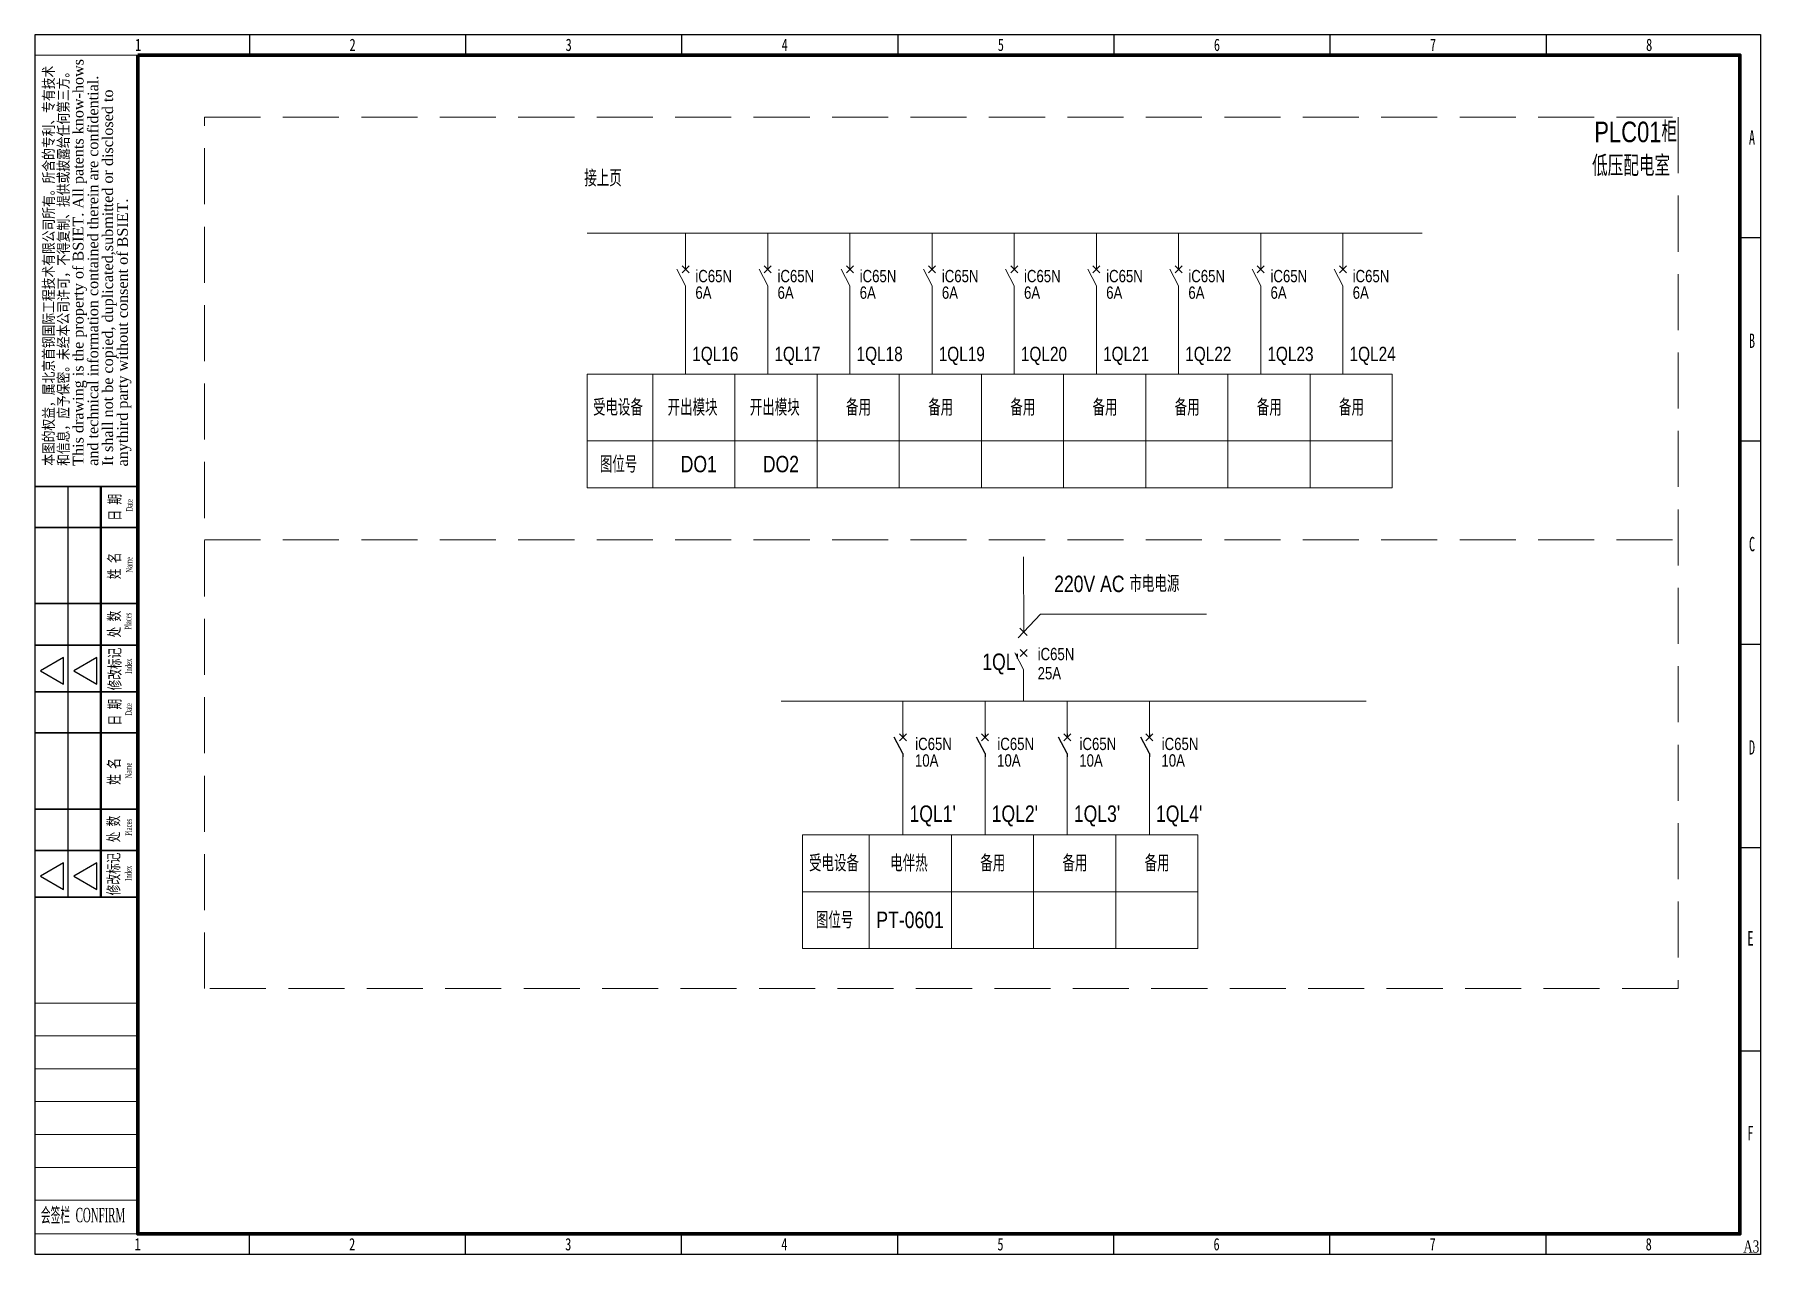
# Model space of a CAD drawing. Header units: millimetres. Extents: x -705761 to 1364679, y -410401 to 446404.
# Drawn here: x 810907 to 852919, y 100774 to 130474 of the extents above; entities that cross this region are included whole.
import ezdxf
from ezdxf.enums import TextEntityAlignment as Align

# ---------------------------------------------------------------- set-up
doc = ezdxf.new("R2010")
doc.units = ezdxf.units.MM
doc.linetypes.add('DGN Style 3', pattern=[19.095274, 13.639481, -5.455793])
for name, color, linetype, lineweight in [('_0', 7, 'Continuous', 0), ('图框', 7, 'Continuous', 13), ('层 2', 7, 'Continuous', 18)]:
    doc.layers.add(name, color=color, linetype=linetype, lineweight=lineweight)
doc.layers.add('TK', color=7, linetype='Continuous')
doc.layers.add('模板-签名-公用', color=3, linetype='Continuous')
doc.styles.add('bsee', font='BSDI_XW.shx', dxfattribs={"width": 0.8, "bigfont": 'BSDI_HZ.shx'})
doc.styles.add('LZ-Roman', font='times.ttf')
doc.styles.add('Style-Times New Roman', font='times.ttf')
doc.styles.add('Style-仿宋_GB2312', font='')
doc.styles.add('宋体', font='', dxfattribs={"width": 0.7, "height": 2.5})
doc.styles.add('宋体_1', font='', dxfattribs={"width": 0.7, "height": 2.386364})
doc.styles.get('Style-仿宋_GB2312').set_extended_font_data('仿宋_GB2312')
doc.styles.get('宋体').set_extended_font_data('SimSun')
doc.styles.get('宋体_1').set_extended_font_data('SimSun')

msp = doc.modelspace()

# ---------------------------------------------------------------- texts
at = {"color": 7, "linetype": 'Continuous', "lineweight": 35, "style": 'bsee', "width": 0.8}
msp.add_text('PLC01柜', height=500, dxfattribs=at).set_placement((848874.75, 127853.35))
msp.add_text('低压配电室', height=500, dxfattribs=at).set_placement((848819.88, 127276.67), align=Align.MIDDLE_LEFT)
at = {"color": 7, "lineweight": 35, "style": 'bsee', "width": 0.8}
for s, p in [('接上页', (824289.56, 126775.06)), ('受电设备', (824500.88, 121193.96)), ('图位号', (824667.18, 119809.26)), ('220V AC 市电电源', (835726.78, 116900.09)), ('受电设备', (829758.7, 110098.15)), ('电伴热', (831736.31, 110096.57)), ('备用', (833927.81, 110098.15)), ('备用', (835927.81, 110098.15)), ('备用', (837927.81, 110098.15)), ('图位号', (829925, 108713.45))]:
    msp.add_text(s, height=400, dxfattribs=at).set_placement(p)
at = {"color": 52, "linetype": 'Continuous', "lineweight": 30, "style": 'bsee', "width": 0.8}
for s, p in [('开出模块', (826317.26, 121192.38)), ('开出模块', (828317.26, 121192.38)), ('DO1', (826636, 119816.96)), ('DO2', (828636, 119816.96))]:
    msp.add_text(s, height=400, dxfattribs=at).set_placement(p)
at = {"color": 7, "linetype": 'Continuous', "lineweight": 30, "style": 'bsee', "width": 0.8}
for p in [(830659.94, 121193.96), (832659.94, 121193.96), (834659.94, 121193.96), (836659.94, 121193.96), (838659.94, 121193.96), (840659.94, 121193.96), (842659.94, 121193.96)]:
    msp.add_text('备用', height=400, dxfattribs=at).set_placement(p)
at = {"layer": '_0', "color": 210, "lineweight": 35, "style": 'bsee', "width": 0.8}
msp.add_text('PT-0601', height=400, dxfattribs=at).set_placement((831399.26, 108721.15))
at = {"layer": '层 2', "color": 7, "lineweight": 35, "style": 'bsee', "width": 0.8}
for s, height, p in [('iC65N', 300, (826992.63, 124443.37)), ('iC65N', 300, (828992.63, 124443.37)), ('iC65N', 300, (830992.63, 124443.37)), ('iC65N', 300, (832992.63, 124443.37)), ('iC65N', 300, (834992.63, 124443.37)), ('iC65N', 300, (836992.63, 124443.37)), ('iC65N', 300, (838992.63, 124443.37)), ('iC65N', 300, (840992.63, 124443.37)), ('iC65N', 300, (842992.63, 124443.37)), ('6A', 300, (826993.53, 124040.27)), ('6A', 300, (828993.53, 124040.27)), ('6A', 300, (830993.53, 124040.27)), ('6A', 300, (832993.53, 124040.27)), ('6A', 300, (834993.53, 124040.27)), ('6A', 300, (836993.53, 124040.27)), ('6A', 300, (838993.53, 124040.27)), ('6A', 300, (840993.53, 124040.27)), ('6A', 300, (842993.53, 124040.27)), ('iC65N', 300, (835324.62, 115242.04)), ("1QL'", 400, (833977.18, 115003.94)), ('25A', 300, (835324.62, 114775.24)), ('iC65N', 300, (832344.57, 113054.35)), ('iC65N', 300, (834344.57, 113054.35)), ('iC65N', 300, (836344.57, 113054.35)), ('iC65N', 300, (838344.57, 113054.35)), ('10A', 300, (832338.45, 112651.15)), ('10A', 300, (834338.45, 112651.15)), ('10A', 300, (836338.45, 112651.15)), ('10A', 300, (838338.45, 112651.15)), ("1QL1'", 400, (832205.5, 111305.35)), ("1QL2'", 400, (834205.5, 111305.35)), ("1QL3'", 400, (836205.5, 111305.35)), ("1QL4'", 400, (838205.5, 111305.35))]:
    msp.add_text(s, height=height, dxfattribs=at).set_placement(p)
at = {"layer": '层 2', "color": 7, "linetype": 'Continuous', "lineweight": 35, "style": 'bsee', "width": 0.8}
for s, p in [('1QL16', (826916.37, 122522.98)), ('1QL17', (828916.37, 122522.98)), ('1QL18', (830916.37, 122522.98)), ('1QL19', (832916.37, 122522.98)), ('1QL20', (834916.37, 122522.98)), ('1QL21', (836916.37, 122522.98)), ('1QL22', (838916.37, 122522.98)), ('1QL23', (840916.37, 122522.98)), ('1QL24', (842916.37, 122522.98))]:
    msp.add_text(s, height=350, dxfattribs=at).set_placement(p)

# ---------------------------------------------------------------- blocks, each defined once
blk = doc.blocks.new('BSIET_通用图框_A3_1')
at = {"layer": '图框', "color": 7, "linetype": 'Continuous', "lineweight": 25}
for p, q in [((-367.8, 297), (-367.8, 292)), ((-315.2, 297), (-315.2, 292)), ((-262.6, 297), (-262.6, 292)), ((-210, 297), (-210, 292)), ((-157.4, 297), (-157.4, 292)), ((-104.8, 297), (-104.8, 292)), ((-52.2, 297), (-52.2, 292)), ((0, 247.5), (-5, 247.5)), ((0, 198), (-5, 198)), ((-420, 187), (-395, 187)), ((-412, 187), (-412, 87)), ((0, 148.5), (-5, 148.5)), ((-413.03, 145.32), (-418.65, 142.07)), ((-413.03, 138.82), (-413.03, 145.32)), ((-404.96, 145.32), (-410.58, 142.07)), ((-404.96, 138.82), (-404.96, 145.32)), ((-418.65, 142.07), (-413.03, 138.82)), ((-410.58, 142.07), (-404.96, 138.82)), ((0, 99), (-5, 99)), ((-413.03, 95.32), (-418.65, 92.07)), ((-413.03, 88.82), (-413.03, 95.32)), ((-404.96, 95.32), (-410.58, 92.07)), ((-404.96, 88.82), (-404.96, 95.32)), ((-418.65, 92.07), (-413.03, 88.82)), ((-410.58, 92.07), (-404.96, 88.82)), ((0, 49.5), (-5, 49.5)), ((-367.8, 0), (-367.8, 5)), ((-315.2, 0), (-315.2, 5)), ((-262.6, 0), (-262.6, 5)), ((-210, 0), (-210, 5)), ((-157.4, 0), (-157.4, 5)), ((-104.8, 0), (-104.8, 5)), ((-52.2, 0), (-52.2, 5))]:
    blk.add_line(p, q, dxfattribs=at)
at = {"layer": '图框', "color": 7, "linetype": 'Continuous', "lineweight": 20}
for p, q in [((-420, 292), (-395, 292)), ((-420, 292), (-395, 292)), ((-420, 292), (-395, 292)), ((-420, 292), (-395, 292)), ((-420, 187), (-395, 187)), ((-420, 187), (-395, 187)), ((-420.12, 61.21), (-395.12, 61.21)), ((-420, 61.21), (-395, 61.21)), ((-420, 61.21), (-395, 61.21)), ((-420, 61.21), (-395, 61.21)), ((-420.02, 53.21), (-395.02, 53.21)), ((-420.02, 53.21), (-395.02, 53.21)), ((-420.02, 53.21), (-395.02, 53.21)), ((-420, 53.21), (-395, 53.21)), ((-420, 45.21), (-395, 45.21)), ((-420, 37.21), (-395, 37.21)), ((-420, 29.21), (-395, 29.21)), ((-420, 21.21), (-395, 21.21)), ((-420, 13.21), (-395, 13.21)), ((-420, 5), (-395, 5))]:
    blk.add_line(p, q, dxfattribs=at)
at = {"layer": '图框', "color": 7, "linetype": 'Continuous', "lineweight": 35}
for p, q in [((-395, 187), (-420, 187)), ((-395, 187), (-420, 187)), ((-394.92, 177), (-420, 177)), ((-394.92, 158.45), (-420, 158.45)), ((-395.06, 148.35), (-420, 148.35)), ((-395, 137), (-420, 137)), ((-395, 137), (-420, 137)), ((-394.92, 127), (-420, 127)), ((-394.92, 108.45), (-420, 108.45)), ((-395.06, 98.35), (-420, 98.35)), ((-395, 87), (-420, 87))]:
    blk.add_line(p, q, dxfattribs=at)
at = {"layer": '图框', "color": 7, "linetype": 'Continuous', "lineweight": 50}
blk.add_line((-404, 187), (-404, 87), dxfattribs=at)
at = {"layer": '图框', "lineweight": 25}
blk.add_lwpolyline([(-420, 297), (0, 297), (0, 0), (-420, 0)], close=True, dxfattribs=at)
at = {"layer": '图框', "lineweight": 100}
blk.add_lwpolyline([(-395, 292), (-5, 292), (-5, 5), (-395, 5)], close=True, dxfattribs=at)
at = {"layer": 'TK', "style": '宋体_1', "width": 0.7, "flags": 3}
for tag, p in [('LZCO_NGZBS-W50-H30-D10_T7', (-43.87, 279.75)), ('LZCO_NJN-W50-H30-D10_T7', (-42.73, 248.65))]:
    blk.add_attdef(tag, text='', height=3, dxfattribs=at).set_placement(p, align=Align.MIDDLE_CENTER)
at = {"layer": 'TK', "style": '宋体', "width": 0.7, "flags": 3}
for tag, p in [('LZHQ_N会签6_T6_H6', (-407.25, 57.08)), ('LZHQ_N会签5_T6_H6', (-407.25, 49.08)), ('LZHQ_N会签4_T6_H6', (-407.25, 41.08)), ('LZHQ_N会签3_T6_H6', (-407.25, 33.08)), ('LZHQ_N会签2_T6_H6', (-407.25, 25.08)), ('LZHQ_N会签1_T6_H6', (-407.25, 17.08))]:
    blk.add_attdef(tag, text='', height=2.5, dxfattribs=at).set_placement(p, align=Align.MIDDLE)
at = {"layer": '图框', "color": 7, "linetype": 'Continuous', "lineweight": 25}
for s, height, style, width, p in [('1', 3, 'Style-仿宋_GB2312', 0.733334, (-394.89, 294.49)), ('2', 3, 'Style-仿宋_GB2312', 0.733334, (-342.7, 294.49)), ('3', 3, 'Style-仿宋_GB2312', 0.733334, (-290.1, 294.49)), ('4', 3, 'Style-仿宋_GB2312', 0.733334, (-237.5, 294.49)), ('5', 3, 'Style-仿宋_GB2312', 0.733334, (-184.9, 294.49)), ('6', 3, 'Style-仿宋_GB2312', 0.733334, (-132.3, 294.49)), ('7', 3, 'Style-仿宋_GB2312', 0.733334, (-79.7, 294.49)), ('8', 3, 'Style-仿宋_GB2312', 0.733334, (-27.1, 294.49)), ('A', 3.5, 'Style-仿宋_GB2312', 0.628572, (-2.07, 271.95)), ('B', 3.5, 'Style-仿宋_GB2312', 0.628572, (-2.07, 222.45)), ('C', 3.5, 'Style-仿宋_GB2312', 0.628572, (-2.07, 172.95)), ('D', 3.5, 'Style-仿宋_GB2312', 0.628572, (-2.07, 123.45)), ('E', 3.5, 'Style-仿宋_GB2312', 0.628572, (-2.43, 76.97)), ('F', 3.5, 'Style-仿宋_GB2312', 0.628572, (-2.43, 29.56)), ('1', 3, 'Style-仿宋_GB2312', 0.733334, (-395, 2.5)), ('2', 3, 'Style-仿宋_GB2312', 0.733334, (-342.8, 2.5)), ('3', 3, 'Style-仿宋_GB2312', 0.733334, (-290.2, 2.5)), ('4', 3, 'Style-仿宋_GB2312', 0.733334, (-237.6, 2.5)), ('5', 3, 'Style-仿宋_GB2312', 0.733334, (-185, 2.5)), ('6', 3, 'Style-仿宋_GB2312', 0.733334, (-132.4, 2.5)), ('7', 3, 'Style-仿宋_GB2312', 0.733334, (-79.8, 2.5)), ('8', 3, 'Style-仿宋_GB2312', 0.733334, (-27.2, 2.5)), ('A3', 3, 'Style-Times New Roman', 0.7, (-2.23, 1.95))]:
    blk.add_text(s, height=height, dxfattribs=dict(at, style=style, width=width)).set_placement(p, align=Align.MIDDLE_CENTER)
at = {"layer": '图框', "color": 7, "linetype": 'Continuous', "lineweight": 20, "style": 'LZ-Roman'}
for s, p in [('This drawing is the property of BSIET. All patents know-hows', (-410.8, 192)), ('and technical information contained therein are confidential.', (-407.2, 192)), ('It shall not be copied, duplicated,submitted or disclosed to ', (-403.6, 192))]:
    blk.add_text(s, height=2.6, rotation=90, dxfattribs=at).set_placement(p, align=Align.TOP_LEFT)
at = {"layer": '图框', "color": 7, "linetype": 'Continuous', "lineweight": 20, "style": 'Style-仿宋_GB2312', "width": 0.807692}
blk.add_text('本图的权益，属北京首钢国际工程技术有限公司所有。所含的专利、专有技术', height=2.6, rotation=90, dxfattribs=at).set_placement((-418, 192), align=Align.TOP_LEFT)
at = {"layer": '图框', "color": 7, "linetype": 'Continuous'}
for s, height, style, width, p in [('和信息，应予保密。未经本公司许可，不得复制、提供或披露给任何第三方。', 2.6, 'Style-仿宋_GB2312', 0.807692, (-411.8, 192)), ('Name', 1.6, 'Style-Times New Roman', 0.55, (-396.29, 165.99)), ('Places', 1.6, 'Style-Times New Roman', 0.55, (-396.54, 152.12)), ('Index', 1.6, 'Style-Times New Roman', 0.55, (-396.43, 141.36)), ('Name', 1.6, 'Style-Times New Roman', 0.55, (-396.44, 115.88)), ('Places', 1.6, 'Style-Times New Roman', 0.55, (-396.43, 101.92)), ('Index', 1.6, 'Style-Times New Roman', 0.55, (-396.46, 90.97))]:
    blk.add_text(s, height=height, rotation=90, dxfattribs=dict(at, style=style, width=width)).set_placement(p)
at = {"layer": '图框', "color": 7, "linetype": 'Continuous', "style": 'LZ-Roman'}
blk.add_text('anythird party without consent of BSIET.', height=2.6, rotation=90, dxfattribs=at).set_placement((-397.4, 191.84))
at = {"layer": '图框', "color": 7, "linetype": 'Continuous', "lineweight": 20, "style": 'Style-仿宋_GB2312', "width": 0.678571}
for s, p in [('日 期', (-399.21, 178.68)), ('姓 名', (-399.32, 164.4)), ('处 数', (-399.32, 150.23)), ('修改标记', (-399.21, 137.34)), ('日 期', (-399.21, 128.79)), ('姓 名', (-399.38, 114.34)), ('处 数', (-399.49, 100.34)), ('修改标记', (-399.49, 87.45))]:
    blk.add_text(s, height=2.8, rotation=90, dxfattribs=at).set_placement(p)
at = {"layer": '图框', "color": 7, "linetype": 'Continuous', "lineweight": 25, "style": 'Style-Times New Roman', "width": 0.55}
for p in [(-396.24, 180.85), (-396.4, 131.18)]:
    blk.add_text('Date', height=1.6, rotation=90, dxfattribs=at).set_placement(p)
at = {"layer": '图框', "color": 7, "linetype": 'Continuous', "style": 'Style-Times New Roman', "width": 0.5}
blk.add_text('会签栏  CONFIRM', height=3.5, dxfattribs=at).set_placement((-418.59, 7.85))
at = {"layer": '模板-签名-公用', "style": '宋体', "width": 0.7, "flags": 3}
blk.add_attdef('LZFRAME', (-40.91, 2.06), '', height=3, dxfattribs=at)
at = {"layer": '模板-签名-公用', "style": '宋体', "width": 0.7}
blk.add_attdef('LZTQINS', text='', height=2, dxfattribs=at).set_placement((-5, 5), align=Align.MIDDLE)

# ---------------------------------------------------------------- linework, layer by layer
at = {"color": 0, "linetype": 'ByBlock', "lineweight": -2}
for p, q in [((831960.28, 113282.49), (832129.99, 113452.2)), ((831960.28, 113452.2), (832129.99, 113282.49)), ((832045.13, 113447.35), (832045.13, 113367.35)), ((833960.28, 113282.49), (834129.99, 113452.2)), ((833960.28, 113452.2), (834129.99, 113282.49)), ((834045.13, 113447.35), (834045.13, 113367.35)), ((835960.28, 113282.49), (836129.99, 113452.2)), ((835960.28, 113452.2), (836129.99, 113282.49)), ((836045.13, 113447.35), (836045.13, 113367.35)), ((837960.28, 113282.49), (838129.99, 113452.2)), ((837960.28, 113452.2), (838129.99, 113282.49)), ((838045.13, 113447.35), (838045.13, 113367.35)), ((832045.13, 112967.35), (831832.68, 113370.8)), ((834045.13, 112967.35), (833832.68, 113370.8)), ((836045.13, 112967.35), (835832.68, 113370.8)), ((838045.13, 112967.35), (837832.68, 113370.8)), ((832045.13, 112967.35), (832045.13, 112887.35)), ((834045.13, 112967.35), (834045.13, 112887.35)), ((836045.13, 112967.35), (836045.13, 112887.35)), ((838045.13, 112967.35), (838045.13, 112887.35))]:
    msp.add_line(p, q, dxfattribs=at)
at = {"layer": '层 2', "color": 7, "linetype": 'DGN Style 3', "lineweight": 0, "ltscale": 100}
for p, q in [((815045.09, 128460.83), (850912.49, 128460.83)), ((815045.09, 107246.42), (815045.09, 128460.83)), ((850912.49, 128460.83), (850912.49, 107246.42)), ((815045.09, 118175.22), (850912.49, 118175.22)), ((850912.49, 107246.42), (815045.09, 107246.42))]:
    msp.add_line(p, q, dxfattribs=at)
at = {"layer": '层 2', "color": 7, "linetype": 'Continuous', "lineweight": 13, "ltscale": 2500}
for p, q in [((824356, 125636.66), (844680.7, 125636.66)), ((826756, 125636.59), (826756, 124836.59)), ((828756, 125636.59), (828756, 124836.59)), ((830756, 125636.59), (830756, 124836.59)), ((832756, 125636.59), (832756, 124836.59)), ((834756, 125636.59), (834756, 124836.59)), ((836756, 125636.59), (836756, 124836.59)), ((838756, 125636.59), (838756, 124836.59)), ((840756, 125636.59), (840756, 124836.59)), ((842756, 125636.59), (842756, 124836.59)), ((826671.47, 124671.91), (826841.18, 124841.62)), ((826671.47, 124841.62), (826841.18, 124671.91)), ((826756.32, 124836.77), (826756.32, 124756.77)), ((828671.47, 124671.91), (828841.18, 124841.62)), ((828671.47, 124841.62), (828841.18, 124671.91)), ((828756.32, 124836.77), (828756.32, 124756.77)), ((830671.47, 124671.91), (830841.18, 124841.62)), ((830671.47, 124841.62), (830841.18, 124671.91)), ((830756.32, 124836.77), (830756.32, 124756.77)), ((832671.47, 124671.91), (832841.18, 124841.62)), ((832671.47, 124841.62), (832841.18, 124671.91)), ((832756.32, 124836.77), (832756.32, 124756.77)), ((834671.47, 124671.91), (834841.18, 124841.62)), ((834671.47, 124841.62), (834841.18, 124671.91)), ((834756.32, 124836.77), (834756.32, 124756.77)), ((836671.47, 124671.91), (836841.18, 124841.62)), ((836671.47, 124841.62), (836841.18, 124671.91)), ((836756.32, 124836.77), (836756.32, 124756.77)), ((838671.47, 124671.91), (838841.18, 124841.62)), ((838671.47, 124841.62), (838841.18, 124671.91)), ((838756.32, 124836.77), (838756.32, 124756.77)), ((840671.47, 124671.91), (840841.18, 124841.62)), ((840671.47, 124841.62), (840841.18, 124671.91)), ((840756.32, 124836.77), (840756.32, 124756.77)), ((842671.47, 124671.91), (842841.18, 124841.62)), ((842671.47, 124841.62), (842841.18, 124671.91)), ((842756.32, 124836.77), (842756.32, 124756.77)), ((826756.32, 124356.77), (826543.87, 124760.22)), ((826756.32, 124356.77), (826756.32, 124276.77)), ((828756.32, 124356.77), (828543.87, 124760.22)), ((828756.32, 124356.77), (828756.32, 124276.77)), ((830756.32, 124356.77), (830543.87, 124760.22)), ((830756.32, 124356.77), (830756.32, 124276.77)), ((832756.32, 124356.77), (832543.87, 124760.22)), ((832756.32, 124356.77), (832756.32, 124276.77)), ((834756.32, 124356.77), (834543.87, 124760.22)), ((834756.32, 124356.77), (834756.32, 124276.77)), ((836756.32, 124356.77), (836543.87, 124760.22)), ((836756.32, 124356.77), (836756.32, 124276.77)), ((838756.32, 124356.77), (838543.87, 124760.22)), ((838756.32, 124356.77), (838756.32, 124276.77)), ((840756.32, 124356.77), (840543.87, 124760.22)), ((840756.32, 124356.77), (840756.32, 124276.77)), ((842756.32, 124356.77), (842543.87, 124760.22)), ((842756.32, 124356.77), (842756.32, 124276.77)), ((826756, 124276.59), (826756, 122208.13)), ((828756, 124276.59), (828756, 122208.13)), ((830756, 124276.59), (830756, 122208.13)), ((832756, 124276.59), (832756, 122208.13)), ((834756, 124276.59), (834756, 122208.13)), ((836756, 124276.59), (836756, 122208.13)), ((838756, 124276.59), (838756, 122208.13)), ((840756, 124276.59), (840756, 122208.13)), ((842756, 124276.59), (842756, 122208.13))]:
    msp.add_line(p, q, dxfattribs=at)
at = {"layer": '层 2', "color": 7, "linetype": 'Continuous', "lineweight": 13, "ltscale": 100}
for p, q in [((824356, 122208.13), (843956, 122208.13)), ((824356, 122208.13), (824356, 119438.75)), ((825956, 122208.13), (825956, 119438.75)), ((827956, 122208.13), (827956, 119438.75)), ((829956, 122208.13), (829956, 119438.75)), ((831956, 122208.13), (831956, 119438.75)), ((833956, 122208.13), (833956, 119438.75)), ((835956, 122208.13), (835956, 119438.75)), ((835956, 122208.13), (835956, 119438.75)), ((837956, 122208.13), (837956, 119438.75)), ((839956, 122208.13), (839956, 119438.75)), ((839956, 122208.13), (839956, 119438.75)), ((839956, 122208.13), (839956, 119438.75)), ((841956, 122208.13), (841956, 119438.75)), ((843956, 122208.13), (843956, 119438.75)), ((824356, 120579.78), (843956, 120579.78)), ((824356, 119438.75), (843956, 119438.75)), ((829080.35, 114247.26), (843321.14, 114247.26)), ((832045.13, 112967.35), (832045.13, 110990.5)), ((834045.13, 112967.35), (834045.13, 110990.5)), ((836045.13, 112967.35), (836045.13, 110990.5)), ((838045.13, 112967.35), (838045.13, 110990.5)), ((829603.76, 110990.5), (837223.87, 110990.5)), ((831223.87, 110990.5), (831223.87, 108221.11)), ((833223.87, 110990.5), (833223.87, 108221.11)), ((835223.87, 110990.5), (835223.87, 108221.11)), ((837223.87, 110990.5), (837223.87, 108221.11)), ((837223.87, 110990.5), (837223.87, 108221.11)), ((837223.87, 110990.5), (837223.87, 108221.11)), ((837223.87, 110990.5), (839223.87, 110990.5)), ((839223.87, 110990.5), (839223.87, 108221.11)), ((829603.76, 109605.8), (839223.87, 109605.8)), ((829603.76, 108221.11), (837223.87, 108221.11)), ((837223.87, 108221.11), (839223.87, 108221.11))]:
    msp.add_line(p, q, dxfattribs=at)
at = {"layer": '层 2', "color": 7, "linetype": 'Continuous', "lineweight": 13, "ltscale": 25}
for p, q in [((834980.89, 117758.31), (834984.8, 115928.5)), ((834980.89, 115014.73), (834980.89, 114247.26))]:
    msp.add_line(p, q, dxfattribs=at)
at = {"layer": '层 2', "color": 7, "linetype": 'Continuous', "lineweight": 13}
for p, q in [((834852.7, 115789.13), (835395.17, 116361.48)), ((834894.09, 116023.27), (835067.68, 115841.16)), ((835395.17, 116361.48), (839437.54, 116361.48)), ((834980.89, 115014.73), (834768.43, 115418.18)), ((834896.03, 115329.88), (835065.74, 115499.58)), ((834896.03, 115499.58), (835065.74, 115329.88)), ((829603.76, 110990.5), (829603.76, 108221.11)), ((831223.87, 110990.5), (831223.87, 108221.11))]:
    msp.add_line(p, q, dxfattribs=at)
at = {"layer": '层 2', "color": 7, "linetype": 'Continuous', "lineweight": 0, "ltscale": 100}
for p, q in [((832044.88, 114247.26), (832044.88, 113447.26)), ((834044.88, 114247.26), (834044.88, 113447.26)), ((836044.88, 114247.26), (836044.88, 113447.26)), ((838044.88, 114247.26), (838044.88, 113447.26))]:
    msp.add_line(p, q, dxfattribs=at)
at = {"layer": '层 2', "color": 7, "linetype": 'Continuous', "lineweight": 13, "ltscale": 25, "const_width": 0.032, "flags": 128}
msp.add_lwpolyline([(834980.89, 115585), (834980.89, 115420.4)], dxfattribs=at)

# ---------------------------------------------------------------- block references
at = {"layer": '图框', "color": 1, "lineweight": 15, "xscale": 100, "yscale": 100, "zscale": 100}
msp.add_blockref('BSIET_通用图框_A3_1', (852919.33, 100774.27), dxfattribs=at)

msp.set_redraw_order([(e.dxf.handle, doc.entitydb.next_handle()) for e in msp.query("TEXT MTEXT ATTDEF DIMENSION ARC_DIMENSION")])  # texts and dimensions are drawn at this point

doc.saveas('drawing.dxf')
